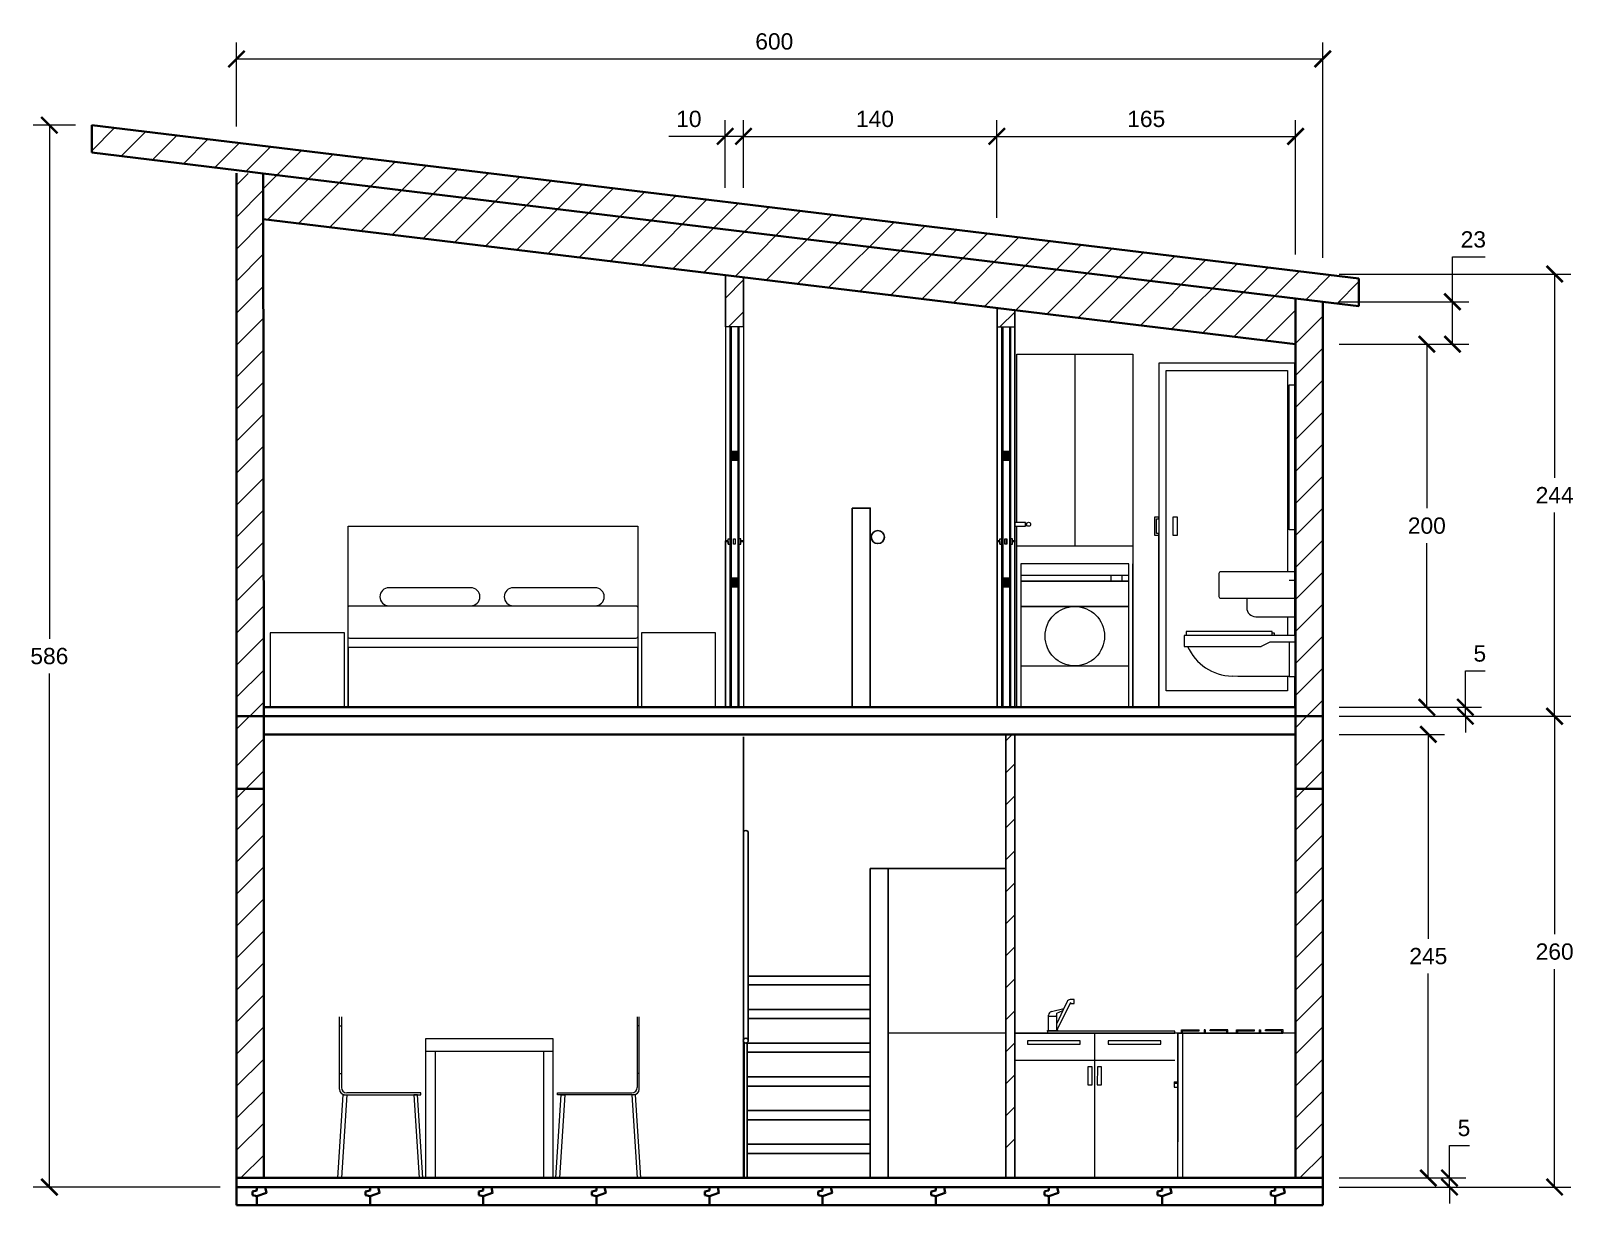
# Model space of a CAD drawing. Header units: millimetres. Extents: x 284 to 4268, y 453 to 1325.
# Drawn here: x 3416 to 4268, y 600 to 1249 of the extents above; entities that cross this region are included whole.
import ezdxf

# ---------------------------------------------------------------- set-up
doc = ezdxf.new("R2010")
doc.units = ezdxf.units.MM
for name, color, linetype, lineweight in [('A-DOOR-FULL', 1, 'Continuous', 18), ('A-FLOR-LEVL', 3, 'Continuous', 35), ('A-FLOR-STRS', 1, 'Continuous', 25), ('A-FURN', 2, 'Continuous', 18), ('A-SECT-MCUT', 1, 'Continuous', 25), ('A-WALL-FULL', 3, 'Continuous', 35), ('A-WALL-FULL-EXTR', 3, 'Continuous', 35), ('A-WALL-FULL-INTR', 1, 'Continuous', 25), ('QUOTE', 5, 'Continuous', 13)]:
    doc.layers.add(name, color=color, linetype=linetype, lineweight=lineweight)
doc.styles.get("Standard").update_dxf_attribs({"font": 'arial.ttf'})
doc.dimstyles.new('ISO-25', dxfattribs={"dimtxt": 2.5, "dimasz": 2.5, "dimexe": 1.25, "dimexo": 0.625, "dimtad": 1, "dimtxsty": 'Standard', "dimcen": 2.5, "dimadec": 0, "dimazin": 0, "dimtfac": 1, "dimtmove": 0, "dimatfit": 3, "dimfxl": 1, "dimarcsym": 0})

msp = doc.modelspace()

# ---------------------------------------------------------------- blocks, each defined once
blk = doc.blocks.new('_ARCHTICK')
at = {"color": 0, "linetype": 'ByBlock', "const_width": 0.15}
blk.add_lwpolyline([(-0.5, -0.5), (0.5, 0.5)], dxfattribs=at)
blk = doc.blocks.new('*D98')
at = {"layer": 'Defpoints', "color": 0, "transparency": 16777216}
for p in [(4129.74, 1233.03), (3529.74, 1186.74), (4129.74, 1114.23)]:
    blk.add_point(p, dxfattribs=at)
at = {"layer": 'QUOTE', "color": 0, "transparency": 16777216}
for p, q in [((3529.74, 1195.74), (3529.74, 1242.03)), ((4129.74, 1123.23), (4129.74, 1242.03)), ((3529.74, 1233.03), (4129.74, 1233.03))]:
    blk.add_line(p, q, dxfattribs=at)
at = {"layer": 'QUOTE', "color": 0, "transparency": 16777216, "xscale": 9, "yscale": 9, "zscale": 9, "rotation": 180}
blk.add_blockref('_ARCHTICK', (3529.74, 1233.03), dxfattribs=at)
at = {"layer": 'QUOTE', "color": 0, "transparency": 16777216, "xscale": 9, "yscale": 9, "zscale": 9}
blk.add_blockref('_ARCHTICK', (4129.74, 1233.03), dxfattribs=at)
at = {"layer": 'QUOTE', "color": 0, "transparency": 16777216, "insert": (3826.77, 1242.63), "char_height": 9, "attachment_point": 5}
blk.add_mtext('600', dxfattribs=at)
blk = doc.blocks.new('*D99')
at = {"layer": 'Defpoints', "color": 0, "transparency": 16777216}
for p in [(3949.74, 1190.26), (3949.74, 1169.99), (3809.74, 1152.9)]:
    blk.add_point(p, dxfattribs=at)
at = {"layer": 'QUOTE', "color": 0, "transparency": 16777216}
for p, q in [((3809.74, 1161.9), (3809.74, 1199.26)), ((3949.74, 1178.99), (3949.74, 1199.26)), ((3809.74, 1190.26), (3949.74, 1190.26))]:
    blk.add_line(p, q, dxfattribs=at)
at = {"layer": 'QUOTE', "color": 0, "transparency": 16777216, "xscale": 9, "yscale": 9, "zscale": 9, "rotation": 180}
blk.add_blockref('_ARCHTICK', (3809.74, 1190.26), dxfattribs=at)
at = {"layer": 'QUOTE', "color": 0, "transparency": 16777216, "xscale": 9, "yscale": 9, "zscale": 9}
blk.add_blockref('_ARCHTICK', (3949.74, 1190.26), dxfattribs=at)
at = {"layer": 'QUOTE', "color": 0, "transparency": 16777216, "insert": (3882.39, 1199.86), "char_height": 9, "attachment_point": 5}
blk.add_mtext('140', dxfattribs=at)
blk = doc.blocks.new('*D100')
at = {"layer": 'Defpoints', "color": 0, "transparency": 16777216}
for p in [(4114.74, 1190.26), (3949.74, 1136.32), (4114.74, 1116.04)]:
    blk.add_point(p, dxfattribs=at)
at = {"layer": 'QUOTE', "color": 0, "transparency": 16777216}
for p, q in [((3949.74, 1145.32), (3949.74, 1199.26)), ((4114.74, 1125.04), (4114.74, 1199.26)), ((3949.74, 1190.26), (4114.74, 1190.26))]:
    blk.add_line(p, q, dxfattribs=at)
at = {"layer": 'QUOTE', "color": 0, "transparency": 16777216, "xscale": 9, "yscale": 9, "zscale": 9, "rotation": 180}
blk.add_blockref('_ARCHTICK', (3949.74, 1190.26), dxfattribs=at)
at = {"layer": 'QUOTE', "color": 0, "transparency": 16777216, "xscale": 9, "yscale": 9, "zscale": 9}
blk.add_blockref('_ARCHTICK', (4114.74, 1190.26), dxfattribs=at)
at = {"layer": 'QUOTE', "color": 0, "transparency": 16777216, "insert": (4032.24, 1199.86), "char_height": 9, "attachment_point": 5}
blk.add_mtext('165', dxfattribs=at)
blk = doc.blocks.new('*D102')
at = {"layer": 'Defpoints', "color": 0, "transparency": 16777216}
for p in [(4129.74, 614.99), (4199.78, 614.99), (4129.74, 609.99)]:
    blk.add_point(p, dxfattribs=at)
at = {"layer": 'QUOTE', "color": 0, "transparency": 16777216}
for p, q in [((4199.78, 614.99), (4199.78, 632.99)), ((4199.78, 632.99), (4210.75, 632.99)), ((4138.74, 614.99), (4208.78, 614.99)), ((4199.78, 609.99), (4199.78, 614.99)), ((4138.74, 609.99), (4208.78, 609.99)), ((4199.78, 609.99), (4199.78, 600.99))]:
    blk.add_line(p, q, dxfattribs=at)
at = {"layer": 'QUOTE', "color": 0, "transparency": 16777216, "xscale": 9, "yscale": 9, "zscale": 9}
for p, rotation in [((4199.78, 614.99), 270), ((4199.78, 609.99), 90)]:
    blk.add_blockref('_ARCHTICK', p, dxfattribs=dict(at, rotation=rotation))
at = {"layer": 'QUOTE', "color": 0, "transparency": 16777216, "insert": (4207.77, 642.57), "char_height": 9, "attachment_point": 5}
blk.add_mtext('5', dxfattribs=at)
blk = doc.blocks.new('*D103')
at = {"layer": 'Defpoints', "color": 0, "transparency": 16777216}
for p in [(4129.74, 859.99), (4188.06, 859.99), (4129.74, 614.99)]:
    blk.add_point(p, dxfattribs=at)
at = {"layer": 'QUOTE', "color": 0, "transparency": 16777216}
for p, q in [((4138.74, 859.99), (4197.06, 859.99)), ((4188.06, 859.99), (4188.06, 747.09)), ((4188.06, 614.99), (4188.06, 727.9)), ((4138.74, 614.99), (4197.06, 614.99))]:
    blk.add_line(p, q, dxfattribs=at)
at = {"layer": 'QUOTE', "color": 0, "transparency": 16777216, "xscale": 9, "yscale": 9, "zscale": 9}
for p, rotation in [((4188.06, 859.99), 90), ((4188.06, 614.99), 270)]:
    blk.add_blockref('_ARCHTICK', p, dxfattribs=dict(at, rotation=rotation))
at = {"layer": 'QUOTE', "color": 0, "transparency": 16777216, "insert": (4188.06, 737.49), "char_height": 9, "attachment_point": 5}
blk.add_mtext('245', dxfattribs=at)
blk = doc.blocks.new('*D104')
at = {"layer": 'Defpoints', "color": 0, "transparency": 16777216}
for p in [(4129.74, 874.99), (4129.74, 869.99), (4208.52, 874.99)]:
    blk.add_point(p, dxfattribs=at)
at = {"layer": 'QUOTE', "color": 0, "transparency": 16777216}
for p, q in [((4208.52, 874.99), (4208.52, 895.02)), ((4208.52, 895.02), (4219.49, 895.02)), ((4138.74, 874.99), (4217.52, 874.99)), ((4138.74, 869.99), (4217.52, 869.99)), ((4208.52, 869.99), (4208.52, 874.99)), ((4208.52, 869.99), (4208.52, 860.99))]:
    blk.add_line(p, q, dxfattribs=at)
at = {"layer": 'QUOTE', "color": 0, "transparency": 16777216, "xscale": 9, "yscale": 9, "zscale": 9}
for p, rotation in [((4208.52, 874.99), 270), ((4208.52, 869.99), 90)]:
    blk.add_blockref('_ARCHTICK', p, dxfattribs=dict(at, rotation=rotation))
at = {"layer": 'QUOTE', "color": 0, "transparency": 16777216, "insert": (4216.5, 904.6), "char_height": 9, "attachment_point": 5}
blk.add_mtext('5', dxfattribs=at)
blk = doc.blocks.new('*D105')
at = {"layer": 'Defpoints', "color": 0, "transparency": 16777216}
for p in [(4129.74, 1075.49), (4187.23, 1075.49), (4129.74, 874.99)]:
    blk.add_point(p, dxfattribs=at)
at = {"layer": 'QUOTE', "color": 0, "transparency": 16777216}
for p, q in [((4138.74, 1075.49), (4196.23, 1075.49)), ((4187.23, 1075.49), (4187.23, 984.84)), ((4187.23, 874.99), (4187.23, 965.65)), ((4138.74, 874.99), (4196.23, 874.99))]:
    blk.add_line(p, q, dxfattribs=at)
at = {"layer": 'QUOTE', "color": 0, "transparency": 16777216, "xscale": 9, "yscale": 9, "zscale": 9}
for p, rotation in [((4187.23, 1075.49), 90), ((4187.23, 874.99), 270)]:
    blk.add_blockref('_ARCHTICK', p, dxfattribs=dict(at, rotation=rotation))
at = {"layer": 'QUOTE', "color": 0, "transparency": 16777216, "insert": (4187.23, 975.24), "char_height": 9, "attachment_point": 5}
blk.add_mtext('200', dxfattribs=at)
blk = doc.blocks.new('*D106')
at = {"layer": 'Defpoints', "color": 0, "transparency": 16777216}
for p in [(4129.74, 1098.88), (4201.39, 1098.88), (4129.74, 1075.49)]:
    blk.add_point(p, dxfattribs=at)
at = {"layer": 'QUOTE', "color": 0, "transparency": 16777216}
for p, q in [((4201.39, 1098.88), (4201.39, 1123.69)), ((4201.39, 1123.69), (4219.44, 1123.69)), ((4138.74, 1098.88), (4210.39, 1098.88)), ((4201.39, 1075.49), (4201.39, 1098.88)), ((4138.74, 1075.49), (4210.39, 1075.49))]:
    blk.add_line(p, q, dxfattribs=at)
at = {"layer": 'QUOTE', "color": 0, "transparency": 16777216, "xscale": 9, "yscale": 9, "zscale": 9}
for p, rotation in [((4201.39, 1098.88), 90), ((4201.39, 1075.49), 270)]:
    blk.add_blockref('_ARCHTICK', p, dxfattribs=dict(at, rotation=rotation))
at = {"layer": 'QUOTE', "color": 0, "transparency": 16777216, "insert": (4212.92, 1133.29), "char_height": 9, "attachment_point": 5}
blk.add_mtext('23', dxfattribs=at)
blk = doc.blocks.new('*D95')
at = {"layer": 'Defpoints', "color": 0, "transparency": 16777216}
for p in [(3799.6, 1190.26), (3799.6, 1152.9), (3809.74, 1152.9)]:
    blk.add_point(p, dxfattribs=at)
at = {"layer": 'QUOTE', "color": 0, "transparency": 16777216}
for p, q in [((3799.6, 1161.9), (3799.6, 1199.26)), ((3809.74, 1161.9), (3809.74, 1199.26)), ((3799.6, 1190.26), (3768.58, 1190.26)), ((3809.74, 1190.26), (3799.6, 1190.26))]:
    blk.add_line(p, q, dxfattribs=at)
at = {"layer": 'QUOTE', "color": 0, "transparency": 16777216, "xscale": 9, "yscale": 9, "zscale": 9, "rotation": 180}
blk.add_blockref('_ARCHTICK', (3799.6, 1190.26), dxfattribs=at)
at = {"layer": 'QUOTE', "color": 0, "transparency": 16777216, "xscale": 9, "yscale": 9, "zscale": 9}
blk.add_blockref('_ARCHTICK', (3809.74, 1190.26), dxfattribs=at)
at = {"layer": 'QUOTE', "color": 0, "transparency": 16777216, "insert": (3779.59, 1199.86), "char_height": 9, "attachment_point": 5}
blk.add_mtext('10', dxfattribs=at)
blk = doc.blocks.new('*D96')
at = {"layer": 'Defpoints', "color": 0, "transparency": 16777216}
for p in [(3449.74, 1196.41), (3426.33, 609.99), (3529.74, 609.99)]:
    blk.add_point(p, dxfattribs=at)
at = {"layer": 'QUOTE', "color": 0, "transparency": 16777216}
for p, q in [((3440.74, 1196.41), (3417.33, 1196.41)), ((3426.33, 1196.41), (3426.33, 912.8)), ((3426.33, 609.99), (3426.33, 893.61)), ((3520.74, 609.99), (3417.33, 609.99))]:
    blk.add_line(p, q, dxfattribs=at)
at = {"layer": 'QUOTE', "color": 0, "transparency": 16777216, "xscale": 9, "yscale": 9, "zscale": 9}
for p, rotation in [((3426.33, 1196.41), 90), ((3426.33, 609.99), 270)]:
    blk.add_blockref('_ARCHTICK', p, dxfattribs=dict(at, rotation=rotation))
at = {"layer": 'QUOTE', "color": 0, "transparency": 16777216, "insert": (3426.33, 903.2), "char_height": 9, "attachment_point": 5}
blk.add_mtext('586', dxfattribs=at)
blk = doc.blocks.new('*D101')
at = {"layer": 'Defpoints', "color": 0, "transparency": 16777216}
for p in [(4129.74, 869.99), (4257.84, 869.99), (4129.74, 609.99)]:
    blk.add_point(p, dxfattribs=at)
at = {"layer": 'QUOTE', "color": 0, "transparency": 16777216}
for p, q in [((4138.74, 869.99), (4266.84, 869.99)), ((4257.84, 869.99), (4257.84, 749.59)), ((4257.84, 609.99), (4257.84, 730.4)), ((4138.74, 609.99), (4266.84, 609.99))]:
    blk.add_line(p, q, dxfattribs=at)
at = {"layer": 'QUOTE', "color": 0, "transparency": 16777216, "xscale": 9, "yscale": 9, "zscale": 9}
for p, rotation in [((4257.84, 869.99), 90), ((4257.84, 609.99), 270)]:
    blk.add_blockref('_ARCHTICK', p, dxfattribs=dict(at, rotation=rotation))
at = {"layer": 'QUOTE', "color": 0, "transparency": 16777216, "insert": (4257.84, 739.99), "char_height": 9, "attachment_point": 5}
blk.add_mtext('260', dxfattribs=at)
blk = doc.blocks.new('*D97')
at = {"layer": 'Defpoints', "color": 0, "transparency": 16777216}
for p in [(4129.74, 1114.23), (4129.74, 869.99), (4257.84, 869.99)]:
    blk.add_point(p, dxfattribs=at)
at = {"layer": 'QUOTE', "color": 0, "transparency": 16777216}
for p, q in [((4138.74, 1114.23), (4266.84, 1114.23)), ((4257.84, 1114.23), (4257.84, 1001.63)), ((4257.84, 869.99), (4257.84, 982.59)), ((4138.74, 869.99), (4266.84, 869.99))]:
    blk.add_line(p, q, dxfattribs=at)
at = {"layer": 'QUOTE', "color": 0, "transparency": 16777216, "xscale": 9, "yscale": 9, "zscale": 9}
for p, rotation in [((4257.84, 1114.23), 90), ((4257.84, 869.99), 270)]:
    blk.add_blockref('_ARCHTICK', p, dxfattribs=dict(at, rotation=rotation))
at = {"layer": 'QUOTE', "color": 0, "transparency": 16777216, "insert": (4257.84, 992.11), "char_height": 9, "attachment_point": 5}
blk.add_mtext('244', dxfattribs=at)

# ---------------------------------------------------------------- dimensions: what is measured, and where the dimension line sits
at = {"layer": 'QUOTE'}
for base, p1, p2, picture, middle in [((4129.742, 1233.033), (3529.742, 1186.743), (4129.742, 1114.227), '*D98', (3826.771, 1233.033)), ((3949.742, 1190.264), (3809.742, 1152.902), (3949.742, 1169.993), '*D99', (3882.394, 1190.264)), ((4114.742, 1190.264), (3949.742, 1136.324), (4114.742, 1116.04), '*D100', (4032.242, 1190.264))]:
    dim = msp.add_linear_dim(base=base, p1=p1, p2=p2, dimstyle='ISO-25', override={"dimtxt": 9, "dimasz": 9, "dimexe": 9, "dimexo": 9, "dimgap": 5, "dimtih": 1, "dimdec": 0, "dimblk1": 'ARCHTICK', "dimblk2": 'ARCHTICK', "dimsah": 1, "dimlwd": 65535, "dimlwe": 65535}, dxfattribs=at)
    dim.commit()
    dim.dimension.update_dxf_attribs({"geometry": picture, "text_midpoint": middle, "dimtype": 160})
for base, p1, p2, override, picture, middle, dimtype in [((3426.334, 609.993), (3449.742, 1196.412), (3529.742, 609.993), {"dimtxt": 9, "dimasz": 9, "dimexe": 9, "dimexo": 9, "dimgap": 5, "dimtih": 1, "dimdec": 0, "dimblk1": 'ARCHTICK', "dimblk2": 'ARCHTICK', "dimsah": 1, "dimlwd": 65535, "dimlwe": 65535}, '*D96', (3426.334, 903.202), 160), ((4201.392, 1098.878), (4129.742, 1075.493), (4129.742, 1098.878), {"dimtxt": 9, "dimasz": 9, "dimexe": 9, "dimexo": 9, "dimgap": 5, "dimtoh": 1, "dimdec": 0, "dimblk1": 'ARCHTICK', "dimblk2": 'ARCHTICK', "dimsah": 1, "dimlwd": 65535, "dimlwe": 65535}, '*D106', (4212.915, 1123.695), 161), ((4208.521, 874.993), (4129.742, 869.993), (4129.742, 874.993), {"dimtxt": 9, "dimasz": 9, "dimexe": 9, "dimexo": 9, "dimgap": 5, "dimtoh": 1, "dimdec": 0, "dimblk1": 'ARCHTICK', "dimblk2": 'ARCHTICK', "dimsah": 1, "dimlwd": 65535, "dimlwe": 65535}, '*D104', (4216.505, 895.02), 160), ((4199.782, 614.993), (4129.742, 609.993), (4129.742, 614.993), {"dimtxt": 9, "dimasz": 9, "dimexe": 9, "dimexo": 9, "dimgap": 5, "dimtoh": 1, "dimdec": 0, "dimblk1": 'ARCHTICK', "dimblk2": 'ARCHTICK', "dimsah": 1, "dimlwd": 65535, "dimlwe": 65535}, '*D102', (4207.766, 632.993), 160)]:
    dim = msp.add_linear_dim(base=base, p1=p1, p2=p2, angle=90, dimstyle='ISO-25', override=override, dxfattribs=at)
    dim.commit()
    dim.dimension.update_dxf_attribs({"geometry": picture, "text_midpoint": middle, "dimtype": dimtype})
dim = msp.add_linear_dim(base=(3799.596, 1190.264), p1=(3809.742, 1152.902), p2=(3799.596, 1152.902), dimstyle='ISO-25', override={"dimtxt": 9, "dimasz": 9, "dimexe": 9, "dimexo": 9, "dimgap": 5, "dimdec": 0, "dimblk1": 'ARCHTICK', "dimblk2": 'ARCHTICK', "dimsah": 1, "dimlwd": 65535, "dimlwe": 65535}, dxfattribs=at)
dim.commit()
dim.dimension.update_dxf_attribs({"geometry": '*D95', "text_midpoint": (3779.589, 1199.859)})
dim = msp.add_aligned_dim(p1=(4129.742, 1114.227), p2=(4129.742, 869.993), distance=128.097, dimstyle='ISO-25', override={"dimtxt": 9, "dimasz": 9, "dimexe": 9, "dimexo": 9, "dimgap": 5, "dimtih": 1, "dimdec": 0, "dimblk1": 'ARCHTICK', "dimblk2": 'ARCHTICK', "dimsah": 1, "dimlwd": 65535, "dimlwe": 65535}, dxfattribs=at)
dim.commit()
dim.dimension.update_dxf_attribs({"geometry": '*D97', "text_midpoint": (4257.84, 992.11)})
for base, p1, p2, picture, middle in [((4187.226078161, 1075.492665617), (4129.742455535, 874.992665662), (4129.742455526, 1075.492665617), '*D105', (4187.226078161, 975.24266564)), ((4257.84, 869.993), (4129.742, 609.993), (4129.742, 869.993), '*D101', (4257.84, 739.993)), ((4188.059, 859.993), (4129.742, 614.993), (4129.742, 859.993), '*D103', (4188.059, 737.493))]:
    dim = msp.add_linear_dim(base=base, p1=p1, p2=p2, angle=90, dimstyle='ISO-25', override={"dimtxt": 9, "dimasz": 9, "dimexe": 9, "dimexo": 9, "dimgap": 5, "dimtih": 1, "dimdec": 0, "dimblk1": 'ARCHTICK', "dimblk2": 'ARCHTICK', "dimsah": 1, "dimlwd": 65535, "dimlwe": 65535}, dxfattribs=at)
    dim.commit()
    dim.dimension.update_dxf_attribs({"geometry": picture, "text_midpoint": middle})

# ---------------------------------------------------------------- hatches: boundary and pattern name
at = {"layer": 'A-DOOR-FULL'}
for points in [[(3806.678, 1016.493), (3802.878, 1016.493), (3802.878, 1011.493), (3806.678, 1011.493)], [(3956.737, 1016.493), (3952.937, 1016.493), (3952.937, 1011.493), (3956.737, 1011.493)], [(3806.678, 946.493), (3802.878, 946.493), (3802.878, 941.493), (3806.678, 941.493)], [(3956.737, 946.493), (3952.937, 946.493), (3952.937, 941.493), (3956.737, 941.493)]]:
    msp.add_hatch(color=256, dxfattribs=at).paths.add_polyline_path(points)
at = {"layer": 'A-SECT-MCUT'}
h = msp.add_hatch(dxfattribs=at)
h.set_pattern_fill('ANSI31', color=256, scale=4.3)
h.set_pattern_definition([(45, (-262446.42, -132901.166), (-9.6537753, 9.6537753), [])])
h.paths.add_polyline_path([(3544.494, 1169.693), (3544.515, 1144.493), (4114.742, 1075.493), (4114.742, 1100.693)])
h.paths.add_polyline_path([(3449.742, 1196.412), (3449.742, 1181.302), (3529.742, 1171.605), (3544.494, 1169.693), (4114.742, 1100.693), (4129.742, 1098.878), (4149.742, 1096.453), (4149.742, 1111.809)])

# ---------------------------------------------------------------- linework, layer by layer
for p, q in [((3959.742, 976.993), (3959.742, 974.993)), ((3959.742, 975.993), (3959.742, 974.993)), ((4114.242, 949.993), (4114.242, 972.993)), ((3799.742, 966.534), (3799.742, 874.993)), ((4114.742, 869.993), (4114.742, 929.993)), ((4114.242, 874.993), (4114.242, 878.993)), ((3529.742, 869.993), (3544.41, 869.993)), ((3799.742, 869.993), (3809.742, 869.993)), ((4039.242, 874.993), (4043.242, 874.993)), ((4039.242, 869.993), (4114.242, 869.993)), ((4129.742, 869.993), (4114.742, 869.993)), ((3809.742, 691.322), (3809.742, 806.393)), ((3812.305, 726.393), (3812.305, 806.393)), ((3809.742, 716.593), (3809.742, 721.393)), ((3809.742, 697.993), (3809.742, 702.993)), ((3809.742, 690.363), (3809.742, 690.429)), ((3959.742, 694.993), (3959.742, 614.993)), ((3959.742, 674.993), (3959.742, 659.993)), ((3809.742, 665.793), (3809.742, 670.793)), ((3809.742, 647.193), (3809.742, 652.193)), ((3809.742, 628.593), (3809.742, 633.593)), ((3879.742, 629.993), (3879.742, 629.993, 15)), ((4129.742, 609.993), (4129.742, 609.993))]:
    msp.add_line(p, q)
at = {"layer": 'A-DOOR-FULL'}
for p, q in [((3809.742, 1084.993), (3799.742, 1084.993)), ((3799.742, 1084.993), (3799.742, 874.993)), ((3802.278, 1084.993), (3802.278, 874.993)), ((3802.878, 1084.993), (3802.878, 874.993)), ((3806.678, 1084.993), (3806.678, 874.993)), ((3807.278, 1084.993), (3807.278, 874.993)), ((3809.742, 1084.993), (3809.742, 874.993)), ((3949.742, 1084.993), (3959.742, 1084.978)), ((3952.338, 1084.989), (3952.337, 874.993)), ((3952.937, 1084.988), (3952.937, 874.993)), ((3956.737, 1084.983), (3956.737, 874.993)), ((3957.337, 1084.982), (3957.337, 874.993)), ((3802.878, 1016.493), (3806.678, 1016.493)), ((3952.937, 1016.493), (3956.737, 1016.493)), ((3802.878, 1011.493), (3806.678, 1011.493)), ((3952.937, 1011.493), (3956.737, 1011.493)), ((3802.278, 978.08), (3802.278, 969.906)), ((3807.278, 978.08), (3807.278, 969.906)), ((3802.878, 946.493), (3806.678, 946.493)), ((3952.937, 946.493), (3956.737, 946.493)), ((3802.878, 941.493), (3806.678, 941.493)), ((3952.937, 941.493), (3956.737, 941.493))]:
    msp.add_line(p, q, dxfattribs=at)
for points in [[(3801.278, 966.948), (3799.778, 966.948, 0.4148505), (3799.778, 966.493), (3801.278, 966.493), (3801.278, 964.993), (3802.278, 964.993)], [(3807.278, 964.993), (3808.278, 964.993), (3808.278, 966.493), (3809.778, 966.493, 0.4148505), (3809.778, 966.948), (3808.278, 966.948)], [(3951.337, 966.948), (3949.837, 966.948, 0.4148505), (3949.837, 966.493), (3951.337, 966.493), (3951.337, 964.993), (3952.337, 964.993)], [(3957.337, 964.993), (3958.337, 964.993), (3958.337, 966.493), (3959.837, 966.493, 0.4148505), (3959.837, 966.948), (3958.337, 966.948)]]:
    msp.add_lwpolyline(points, format="xyb", dxfattribs=at)
for points in [[(3801.278, 964.993), (3801.278, 967.993), (3802.278, 967.993)], [(3808.278, 964.993), (3808.278, 967.993), (3807.278, 967.993)], [(3951.337, 964.993), (3951.337, 967.993), (3952.337, 967.993)], [(3958.337, 964.993), (3958.337, 967.993), (3957.337, 967.993)]]:
    msp.add_lwpolyline(points, dxfattribs=at)
for points in [[(3804.242, 967.993), (3805.242, 967.993), (3805.242, 964.993), (3804.242, 964.993)], [(3954.077, 967.992), (3955.077, 967.992), (3955.077, 964.992), (3954.077, 964.992)], [(3954.302, 967.993), (3955.302, 967.993), (3955.302, 964.993), (3954.302, 964.993)]]:
    msp.add_lwpolyline(points, close=True, dxfattribs=at)
at = {"layer": 'A-FLOR-LEVL'}
for p, q in [((3529.742, 869.993), (4129.742, 869.993)), ((3529.742, 869.993), (4129.742, 869.993)), ((3544.738, 874.993), (4114.742, 874.993)), ((4129.742, 829.993), (4129.742, 869.993)), ((3544.742, 859.993), (4114.742, 859.993)), ((4114.742, 859.993), (4114.742, 829.993)), ((3529.742, 829.993), (3544.742, 829.993)), ((4114.742, 829.993), (4129.742, 829.993)), ((3529.742, 614.993), (4129.742, 614.993)), ((3529.742, 609.993), (4129.742, 609.993)), ((3529.742, 599.993), (3529.742, 609.993)), ((3540.992, 607.993), (3538.492, 607.493)), ((3538.492, 605.493), (3538.492, 607.493)), ((3540.992, 604.993), (3538.492, 605.493)), ((3540.992, 607.993), (3540.992, 609.993)), ((3603.492, 607.993), (3600.992, 607.493)), ((3600.992, 605.493), (3600.992, 607.493)), ((3603.492, 604.993), (3600.992, 605.493)), ((3603.492, 607.993), (3603.492, 609.993)), ((3665.992, 607.993), (3663.492, 607.493)), ((3663.492, 605.493), (3663.492, 607.493)), ((3665.992, 604.993), (3663.492, 605.493)), ((3665.992, 607.993), (3665.992, 609.993)), ((3728.492, 607.993), (3725.992, 607.493)), ((3725.992, 605.493), (3725.992, 607.493)), ((3728.492, 604.993), (3725.992, 605.493)), ((3728.492, 607.993), (3728.492, 609.993)), ((3790.992, 607.993), (3788.492, 607.493)), ((3788.492, 605.493), (3788.492, 607.493)), ((3790.992, 604.993), (3788.492, 605.493)), ((3790.992, 607.993), (3790.992, 609.993)), ((3853.492, 607.993), (3850.992, 607.493)), ((3850.992, 605.493), (3850.992, 607.493)), ((3853.492, 604.993), (3850.992, 605.493)), ((3853.492, 607.993), (3853.492, 609.993)), ((3915.992, 607.993), (3913.492, 607.493)), ((3913.492, 605.493), (3913.492, 607.493)), ((3915.992, 604.993), (3913.492, 605.493)), ((3915.992, 607.993), (3915.992, 609.993)), ((3978.492, 608.143), (3975.992, 607.643)), ((3975.992, 605.493), (3975.992, 607.493)), ((3978.492, 604.993), (3975.992, 605.493)), ((3978.492, 608.143), (3978.492, 610.143)), ((4040.992, 607.993), (4038.492, 607.493)), ((4038.492, 605.493), (4038.492, 607.493)), ((4040.992, 604.993), (4038.492, 605.493)), ((4040.992, 607.993), (4040.992, 609.993)), ((4103.492, 608.143), (4100.992, 607.643)), ((4100.992, 605.493), (4100.992, 607.493)), ((4103.492, 604.993), (4100.992, 605.493)), ((4103.492, 608.143), (4103.492, 610.143)), ((4129.742, 609.993), (4129.742, 599.993)), ((3540.992, 599.993), (3529.742, 599.993))]:
    msp.add_line(p, q, dxfattribs=at)
for points in [[(3540.992, 604.993), (3546.214, 606.725), (3545.541, 609.993)], [(3603.492, 599.993), (3540.992, 599.993), (3540.992, 604.993)], [(3603.492, 604.993), (3608.714, 606.725), (3608.041, 609.993)], [(3665.992, 599.993), (3603.492, 599.993), (3603.492, 604.993)], [(3665.992, 604.993), (3671.214, 606.725), (3670.541, 609.993)], [(3728.492, 599.993), (3665.992, 599.993), (3665.992, 604.993)], [(3728.492, 604.993), (3733.714, 606.725), (3733.041, 609.993)], [(3790.992, 599.993), (3728.492, 599.993), (3728.492, 604.993)], [(3790.992, 604.993), (3796.214, 606.725), (3795.541, 609.993)], [(3853.492, 599.993), (3790.992, 599.993), (3790.992, 604.993)], [(3853.492, 604.993), (3858.714, 606.725), (3858.041, 609.993)], [(3915.992, 599.993), (3853.492, 599.993), (3853.492, 604.993)], [(3915.992, 604.993), (3921.214, 606.725), (3920.541, 609.993)], [(3978.492, 599.993), (3915.992, 599.993), (3915.992, 604.993)], [(3978.492, 604.993), (3983.714, 606.725), (3983.041, 609.993)], [(4040.992, 599.993), (3978.492, 599.993), (3978.492, 604.993)], [(4040.992, 604.993), (4046.214, 606.725), (4045.541, 609.993)], [(4103.492, 599.993), (4040.992, 599.993), (4040.992, 604.993)], [(4103.492, 604.993), (4108.714, 606.725), (4108.041, 609.993)], [(4129.742, 599.993), (4103.492, 599.993), (4103.492, 604.993)]]:
    msp.add_lwpolyline(points, dxfattribs=at)
at = {"layer": 'A-FLOR-STRS'}
for p, q in [((3880.459, 969.693), (3879.742, 969.693)), ((3880.617, 967.632), (3879.742, 967.632)), ((3879.742, 874.993), (3879.742, 964.993)), ((3812.305, 691.278), (3812.305, 806.393)), ((3879.735, 726.393), (3812.305, 726.393)), ((3879.737, 721.593), (3812.305, 721.593)), ((3812.305, 707.993), (3879.737, 707.993)), ((3879.738, 702.993), (3812.305, 702.993)), ((3811.835, 689.393), (3879.738, 689.393)), ((3811.835, 670.793), (3879.739, 670.793)), ((3879.74, 665.793), (3811.835, 665.793)), ((3811.835, 652.193), (3879.74, 652.193)), ((3879.741, 647.193), (3811.835, 647.193)), ((3811.835, 633.593), (3879.741, 633.593)), ((3879.742, 628.593), (3811.835, 628.593))]:
    msp.add_line(p, q, dxfattribs=at)
msp.add_lwpolyline([(3869.742, 984.993), (3869.742, 874.993), (3879.742, 874.993), (3879.742, 984.993)], close=True, dxfattribs=at)
for centre, radius in [((3883.968, 968.945), 3.599), ((3811.016, 690.876), 1.35)]:
    msp.add_circle(centre, radius, dxfattribs=at)
msp.add_arc((3811.024, 804.718), 2.109, 52.585183, 127.414817, dxfattribs=at)
at = {"layer": 'A-FURN'}
for p, q in [((3992.798, 1069.993), (3992.798, 964.155)), ((4039.242, 1059.993), (4039.242, 1055.993)), ((3591.358, 874.993), (3591.358, 974.993)), ((3591.358, 974.993), (3751.358, 974.993)), ((3751.358, 974.993), (3751.358, 874.993)), ((3965.508, 976.993), (3959.742, 976.993)), ((3959.742, 974.993), (3965.508, 974.993)), ((3965.508, 974.993), (3965.508, 976.993)), ((3965.508, 976.794), (3966.343, 976.647)), ((3965.508, 975.139), (3966.414, 975.291)), ((3960.798, 964.155), (4024.798, 964.155)), ((4039.242, 874.993), (4039.242, 969.993)), ((4022.598, 944.696), (4022.598, 947.696)), ((4024.783, 874.993), (4024.783, 954.155)), ((4022.598, 944.696), (3962.998, 944.696)), ((4114.242, 944.993), (4111.213, 944.993)), ((3962.998, 930.696), (4022.598, 930.696)), ((4114.242, 934.993), (4087.769, 934.993)), ((4087.769, 934.993), (4087.769, 929.993)), ((4092.769, 924.993), (4114.242, 924.993)), ((4114.742, 914.519), (4053.164, 914.519)), ((4053.164, 914.519), (4053.164, 908.597)), ((4101.716, 916.887), (4054.348, 916.887)), ((4054.348, 916.887), (4054.348, 914.519)), ((4101.716, 914.519), (4101.716, 916.887)), ((4103.039, 915.819), (4101.716, 915.819)), ((4103.039, 914.519), (4103.039, 915.819)), ((4103.039, 914.519), (4103.039, 915.519)), ((4053.164, 908.597), (4055.122, 908.597)), ((4055.122, 908.597), (4095.795, 908.597)), ((4100.532, 910.966), (4095.795, 908.597)), ((4114.742, 910.966), (4100.532, 910.966)), ((4111.19, 910.966), (4111.19, 891.993)), ((4075.208, 892.65), (4075.208, 892.65)), ((4082.857, 891.993), (4079.653, 892.194)), ((4111.19, 891.993), (4082.857, 891.993)), ((4111.19, 891.993), (4114.742, 891.993)), ((3979.837, 706.877), (3986.687, 708.59)), ((3982.828, 696.493), (3990.662, 712.16)), ((3982.828, 705.989), (3986.214, 707.585)), ((3986.214, 707.585), (3982.828, 700.387)), ((3988.483, 712.408), (3986.214, 707.585)), ((3992.375, 713.556), (3990.293, 713.556)), ((3990.301, 711.439), (3992.475, 711.439)), ((3992.475, 711.439), (3992.475, 713.456)), ((3586.624, 663.993), (3586.624, 703.993)), ((3586.624, 698.993), (3587.624, 698.993)), ((3587.624, 703.993), (3587.624, 664.993)), ((3751.101, 703.993), (3751.101, 664.993)), ((3752.101, 698.993), (3751.101, 698.993)), ((3752.101, 663.993), (3752.101, 703.993)), ((3978.333, 700.493), (3978.333, 704.94)), ((3978.333, 704.28), (3982.242, 704.28)), ((3978.333, 696.493), (3978.333, 700.493)), ((3982.828, 704.28), (3982.242, 704.28)), ((3982.828, 704.28), (3982.828, 705.989)), ((3982.828, 696.493), (3982.828, 704.28)), ((3634.363, 614.993), (3634.363, 691.993)), ((3634.363, 691.993), (3704.363, 691.993)), ((3704.363, 691.993), (3704.363, 614.993)), ((3954.742, 694.993), (3889.742, 694.993)), ((4114.742, 694.993), (3959.742, 694.993)), ((3959.742, 694.993), (4003.742, 694.993)), ((3977.643, 695.993), (3977.643, 696.493)), ((3977.643, 696.493), (3983.528, 696.493)), ((4048.109, 695.993), (3977.643, 695.993)), ((3977.643, 695.993), (3977.643, 694.993)), ((3977.643, 694.993), (4048.109, 694.993)), ((3983.528, 696.493), (3982.828, 696.493)), ((3983.528, 696.493), (3983.528, 695.993)), ((4003.742, 694.993), (4003.742, 614.993)), ((4048.109, 694.993), (4048.109, 695.993)), ((4049.742, 694.993), (4049.742, 634.993)), ((4049.742, 614.993), (4049.742, 694.993)), ((4049.742, 694.993), (4052.242, 694.993)), ((4049.742, 694.993), (4049.742, 668.093)), ((4051.742, 694.993), (4051.742, 696.782)), ((4051.742, 696.782), (4061.527, 696.782)), ((4051.742, 694.993), (4107.742, 694.993)), ((4052.242, 694.993), (4052.242, 614.993)), ((4052.339, 694.993), (4052.339, 696.186)), ((4052.339, 696.186), (4061.527, 696.186)), ((4061.527, 696.186), (4061.527, 696.782)), ((4062.242, 694.993), (4062.492, 694.993)), ((4062.742, 694.993), (4062.242, 694.993)), ((4064.868, 696.782), (4064.271, 696.782)), ((4064.271, 696.782), (4064.271, 694.993)), ((4064.868, 696.782), (4064.868, 694.993)), ((4077.396, 696.782), (4067.612, 696.782)), ((4067.612, 696.186), (4067.612, 696.782)), ((4076.8, 696.186), (4067.612, 696.186)), ((4076.8, 694.993), (4076.8, 696.186)), ((4077.396, 694.993), (4077.396, 696.782)), ((4082.169, 694.993), (4082.169, 696.782)), ((4082.169, 696.782), (4091.953, 696.782)), ((4082.766, 694.993), (4082.766, 696.186)), ((4082.766, 696.186), (4091.953, 696.186)), ((4091.953, 696.186), (4091.953, 696.782)), ((4094.698, 696.782), (4095.294, 696.782)), ((4094.698, 696.782), (4094.698, 694.993)), ((4095.294, 696.782), (4095.294, 694.993)), ((4107.823, 696.782), (4098.039, 696.782)), ((4098.039, 696.186), (4098.039, 696.782)), ((4107.226, 696.186), (4098.039, 696.186)), ((4107.226, 694.993), (4107.226, 696.186)), ((4107.823, 694.993), (4107.823, 696.782)), ((3634.363, 684.993), (3704.363, 684.993)), ((3639.363, 684.993), (3639.363, 614.993)), ((3699.363, 684.993), (3699.363, 614.993)), ((3959.742, 679.993), (4048.109, 679.993)), ((3586.624, 672.684), (3587.624, 672.684)), ((3752.101, 672.684), (3751.101, 672.684)), ((4047.742, 668.093), (4047.742, 665.093)), ((4047.742, 668.093), (4049.742, 668.093)), ((4049.729, 667.093), (4047.742, 667.093)), ((4047.742, 665.093), (4049.742, 665.093)), ((4049.742, 668.093), (4049.729, 667.093)), ((3585.624, 614.993), (3588.624, 660.993)), ((3590.624, 660.993), (3587.624, 614.993)), ((3588.624, 660.993), (3590.624, 660.993)), ((3589.624, 660.993), (3631.624, 660.993)), ((3631.624, 661.993), (3590.624, 661.993)), ((3629.625, 660.993), (3627.625, 660.993)), ((3627.625, 660.993), (3630.624, 614.993)), ((3632.624, 614.993), (3629.625, 660.993)), ((3631.624, 660.993), (3631.624, 661.993)), ((3706.101, 614.993), (3709.1, 660.993)), ((3707.101, 660.993), (3707.101, 661.993)), ((3707.101, 661.993), (3748.101, 661.993)), ((3749.101, 660.993), (3707.101, 660.993)), ((3711.1, 660.993), (3708.101, 614.993)), ((3709.1, 660.993), (3711.1, 660.993)), ((3750.101, 660.993), (3748.101, 660.993)), ((3748.101, 660.993), (3751.101, 614.993)), ((3753.101, 614.993), (3750.101, 660.993)), ((4049.742, 634.993), (4049.742, 644.993))]:
    msp.add_line(p, q, dxfattribs=at)
for points in [[(3960.798, 976.993), (3960.798, 1069.993), (4024.798, 1069.993), (4024.798, 874.993)], [(4114.242, 914.519), (4114.242, 1064.993), (4072.561, 1064.993), (4039.242, 1064.993), (4039.242, 874.993), (4114.242, 874.993), (4114.242, 891.993)], [(4110.242, 891.993), (4110.242, 883.993), (4043.242, 883.993), (4043.242, 1060.993), (4110.242, 1060.993), (4110.242, 949.993)], [(4037.819, 970.993), (4037.819, 978.993), (4039.242, 978.993), (4039.242, 979.993), (4036.742, 979.993), (4036.742, 969.993), (4039.242, 969.993), (4039.242, 970.993), (4037.817, 970.993)], [(3960.798, 874.993), (3960.798, 974.993)], [(4022.598, 874.993), (4022.598, 954.155), (3962.998, 954.155), (3962.998, 874.993), (4024.783, 874.993)], [(4022.598, 947.696), (3962.998, 947.696), (3962.998, 944.696), (4022.598, 944.696)], [(4110.242, 924.993), (4110.242, 914.519)]]:
    msp.add_lwpolyline(points, dxfattribs=at)
for points in [[(4114.242, 1052.993), (4114.242, 972.993), (4111.213, 972.993), (4111.213, 1052.993)], [(4049.481, 969.992), (4049.481, 979.993), (4046.981, 979.993), (4046.981, 969.992)], [(4018.948, 947.696), (4012.718, 947.696), (4012.718, 944.696), (4018.948, 944.696)], [(3962.998, 897.873), (4022.598, 897.873), (4022.598, 930.696), (3962.998, 930.696)], [(3548.358, 874.993), (3589.358, 874.993), (3589.358, 915.993), (3548.358, 915.993)], [(3794.358, 874.993), (3794.358, 915.993), (3753.358, 915.993), (3753.358, 874.993)], [(3751.358, 907.993), (3591.358, 907.993), (3591.358, 874.993), (3751.358, 874.993)], [(3995.801, 690.829), (3966.712, 690.829), (3966.712, 688.816), (3995.801, 688.816)], [(4040.329, 690.829), (4011.24, 690.829), (4011.24, 688.816), (4040.329, 688.816)], [(4002.3, 676.44), (3999.987, 676.44), (3999.909, 666.44), (4002.3, 666.44)], [(4007.601, 676.44), (4005.288, 676.44), (4005.21, 666.44), (4007.601, 666.44)]]:
    msp.add_lwpolyline(points, close=True, dxfattribs=at)
for points in [[(4114.242, 934.993), (4073.561, 934.993, -0.4142136), (4072.561, 935.993), (4072.561, 948.993, -0.4142136), (4073.561, 949.993), (4114.242, 949.993)], [(3613.934, 930.993), (3659.163, 930.993, 0.4142136), (3664.163, 935.993), (3664.163, 935.993, 0.4142136), (3659.163, 940.993), (3613.934, 940.993, 0.4142136), (3608.934, 935.993), (3608.934, 935.993, 0.4142136)], [(3727.859, 940.993), (3682.63, 940.993, 0.4142136), (3677.63, 935.993), (3677.63, 935.993, 0.4142136), (3682.63, 930.993), (3727.859, 930.993, 0.4142136), (3732.859, 935.993), (3732.859, 935.993, 0.4142136)], [(3750.358, 912.993), (3592.358, 912.993, -0.4142136), (3591.358, 913.993), (3591.358, 929.993, -0.4142136), (3592.358, 930.993), (3750.358, 930.993, -0.4142136), (3751.358, 929.993), (3751.358, 913.993, -0.4142136)]]:
    msp.add_lwpolyline(points, format="xyb", close=True, dxfattribs=at)
for centre, radius in [((3967.265, 976.015), 1.117), ((3992.766, 914.233), 16.412)]:
    msp.add_circle(centre, radius, dxfattribs=at)
for centre, radius, start, end in [((4092.769, 929.993), 5, 180, 270), ((4080.218, 919.583), 27.395, 203.64102, 268.817984), ((3990.293, 711.556), 2, 90, 154.806684), ((3992.375, 713.456), 0.1, 0, 90), ((3980.333, 704.94), 2, 104.345913, 180), ((3590.624, 664.993), 3, 180, 270), ((3748.101, 664.993), 3, 270, 0), ((3589.624, 663.993), 3, 180, 270), ((3749.101, 663.993), 3, 270, 0)]:
    msp.add_arc(centre, radius, start, end, dxfattribs=at)
at = {"layer": 'A-SECT-MCUT'}
for p, q in [((3529.742, 1163.389), (3536.126, 1169.772)), ((3529.742, 1145.711), (3544.502, 1160.47)), ((3529.742, 1128.033), (3544.516, 1142.807)), ((3529.742, 1110.356), (3544.531, 1125.144)), ((3799.742, 1100.885), (3809.837, 1110.98)), ((3529.742, 1092.678), (3544.546, 1107.481)), ((3801.527, 1084.993), (3809.837, 1093.303)), ((3951.444, 1084.993), (3959.837, 1093.386)), ((4114.726, 1075.943), (4129.725, 1090.942)), ((3529.742, 1075), (3544.56, 1089.818)), ((3529.742, 1057.322), (3544.575, 1072.155)), ((4114.727, 1058.266), (4129.726, 1073.265)), ((3529.742, 1039.645), (3544.59, 1054.492)), ((4114.729, 1040.59), (4129.728, 1055.589)), ((3529.742, 1021.967), (3544.604, 1036.829)), ((4114.73, 1022.914), (4129.729, 1037.913)), ((3529.742, 1004.289), (3544.619, 1019.166)), ((4114.732, 1005.238), (4129.73, 1020.236)), ((3529.695, 986.565), (3544.634, 1001.503)), ((4114.733, 987.561), (4129.732, 1002.56)), ((3529.742, 968.934), (3544.648, 983.84)), ((4114.734, 969.885), (4129.733, 984.884)), ((3529.714, 951.228), (3544.663, 966.177)), ((4114.736, 952.209), (4129.735, 967.208)), ((3529.742, 933.579), (3544.677, 948.514)), ((4114.737, 934.533), (4129.736, 949.531)), ((3529.715, 915.874), (3544.692, 930.851)), ((4114.739, 916.856), (4129.738, 931.855)), ((3529.742, 898.223), (3544.707, 913.188)), ((4114.74, 899.18), (4129.739, 914.179)), ((3529.742, 880.546), (3544.721, 895.525)), ((4114.742, 881.504), (4129.74, 896.503)), ((3529.742, 862.828), (3544.736, 877.862)), ((4120.908, 869.993), (4129.742, 878.826)), ((4120.96, 869.993), (4114.742, 863.596)), ((3529.742, 842.48), (3544.742, 857.48)), ((3954.742, 856.434), (3957.609, 859.3)), ((4114.742, 842.48), (4129.742, 857.48)), ((3954.742, 838.756), (3959.742, 843.756)), ((3529.742, 824.802), (3544.742, 839.802)), ((4114.742, 824.802), (4129.742, 839.802)), ((3529.742, 807.125), (3544.742, 822.125)), ((3954.742, 821.078), (3959.742, 826.078)), ((4114.742, 807.125), (4129.742, 822.125)), ((3954.742, 808.401), (3959.742, 813.401)), ((3529.742, 789.447), (3544.742, 804.447)), ((4114.742, 789.447), (4129.742, 804.447)), ((3954.742, 790.723), (3959.742, 795.723)), ((3529.742, 771.769), (3544.742, 786.769)), ((4114.742, 771.769), (4129.742, 786.769)), ((3954.742, 773.045), (3959.742, 778.045)), ((3529.742, 754.092), (3544.742, 769.092)), ((4114.742, 754.092), (4129.742, 769.092)), ((3954.742, 755.368), (3959.742, 760.368)), ((3529.742, 736.414), (3544.742, 751.414)), ((4114.742, 736.414), (4129.742, 751.414)), ((3954.742, 737.69), (3959.742, 742.69)), ((3529.742, 718.736), (3544.742, 733.736)), ((4114.742, 718.736), (4129.742, 733.736)), ((3954.742, 720.012), (3959.742, 725.012)), ((3529.742, 701.059), (3544.742, 716.059)), ((4114.742, 701.059), (4129.742, 716.059)), ((3954.742, 702.335), (3959.742, 707.335)), ((3529.742, 683.381), (3544.742, 698.381)), ((4114.742, 683.381), (4129.742, 698.381)), ((3954.742, 684.657), (3959.742, 689.657)), ((3529.742, 665.703), (3544.742, 680.703)), ((4114.742, 665.703), (4129.742, 680.703)), ((3954.742, 666.979), (3959.742, 671.979)), ((3529.742, 648.026), (3544.742, 663.026)), ((4114.742, 648.026), (4129.742, 663.026)), ((3954.742, 649.302), (3959.742, 654.302)), ((3529.742, 630.348), (3544.742, 645.348)), ((4114.742, 630.348), (4129.742, 645.348)), ((3954.742, 631.624), (3959.742, 636.624)), ((3532.065, 614.993), (3544.742, 627.67)), ((4117.065, 614.993), (4129.742, 627.67))]:
    msp.add_line(p, q, dxfattribs=at)
at = {"layer": 'A-WALL-FULL'}
for p, q in [((3449.742, 1196.412), (3449.742, 1181.302)), ((3529.742, 1171.605), (3544.494, 1169.693)), ((4114.742, 1100.693), (3544.494, 1169.693)), ((3544.515, 1144.493), (4114.742, 1075.493)), ((4149.742, 1111.809), (4149.742, 1096.453)), ((4114.742, 1100.693), (4129.742, 1098.878))]:
    msp.add_line(p, q, dxfattribs=at)
for points in [[(4149.742, 1111.809), (3449.742, 1196.412)], [(3529.742, 1171.605), (3449.742, 1181.302)], [(4149.742, 1096.453), (4129.742, 1098.878)]]:
    msp.add_lwpolyline(points, dxfattribs=at)
at = {"layer": 'A-WALL-FULL-EXTR'}
for p, q in [((3544.494, 1169.993), (3544.742, 869.993)), ((4114.742, 869.993), (4114.742, 1100.693)), ((4129.742, 1098.878), (4129.742, 869.993)), ((3544.742, 829.993), (3544.742, 859.993))]:
    msp.add_line(p, q, dxfattribs=at)
for points in [[(3529.742, 609.993), (3529.742, 609.993), (3529.742, 869.993), (3529.742, 1169.993)], [(3529.742, 869.993), (3529.742, 829.993), (3529.742, 869.993), (3544.742, 869.993), (3544.742, 614.993)], [(4114.742, 869.993), (4129.742, 869.993), (4129.742, 609.993), (4129.742, 609.993)], [(4114.742, 614.993), (4114.742, 869.993)]]:
    msp.add_lwpolyline(points, dxfattribs=at)
at = {"layer": 'A-WALL-FULL-INTR'}
for p, q in [((3809.742, 691.322), (3809.742, 858.648)), ((3954.742, 859.287), (3954.742, 614.993)), ((3959.742, 859.309), (3959.742, 614.993)), ((3879.735, 728.993), (3879.735, 785.993)), ((3879.735, 785.993), (3954.742, 785.993)), ((3889.742, 785.993), (3889.742, 614.993)), ((3879.742, 614.993), (3879.735, 728.993)), ((3809.742, 614.993), (3809.742, 690.429)), ((3809.742, 690.363), (3809.742, 614.993)), ((3809.742, 679.393), (3809.742, 684.393)), ((3809.742, 684.393), (3810.159, 684.393)), ((3810.159, 689.833), (3810.159, 614.993)), ((3811.835, 689.802), (3811.835, 614.993)), ((3879.739, 684.393), (3811.835, 684.393)), ((3809.742, 670.793), (3810.159, 670.793)), ((3810.159, 665.793), (3809.742, 665.793)), ((3809.742, 652.193), (3810.159, 652.193)), ((3810.159, 647.193), (3809.742, 647.193)), ((3809.742, 633.593), (3810.159, 633.593)), ((3810.159, 628.593), (3809.742, 628.593))]:
    msp.add_line(p, q, dxfattribs=at)
for points in [[(3799.742, 1113.609), (3799.742, 1084.993)], [(3809.742, 1084.993), (3809.742, 1112.399)], [(3949.887, 874.993), (3949.887, 1095.441)], [(3959.742, 874.993), (3959.742, 1094.248)]]:
    msp.add_lwpolyline(points, dxfattribs=at)

msp.set_redraw_order([(e.dxf.handle, doc.entitydb.next_handle()) for e in msp.query("TEXT MTEXT ATTDEF DIMENSION ARC_DIMENSION")])  # texts and dimensions are drawn at this point

doc.saveas('drawing.dxf')
